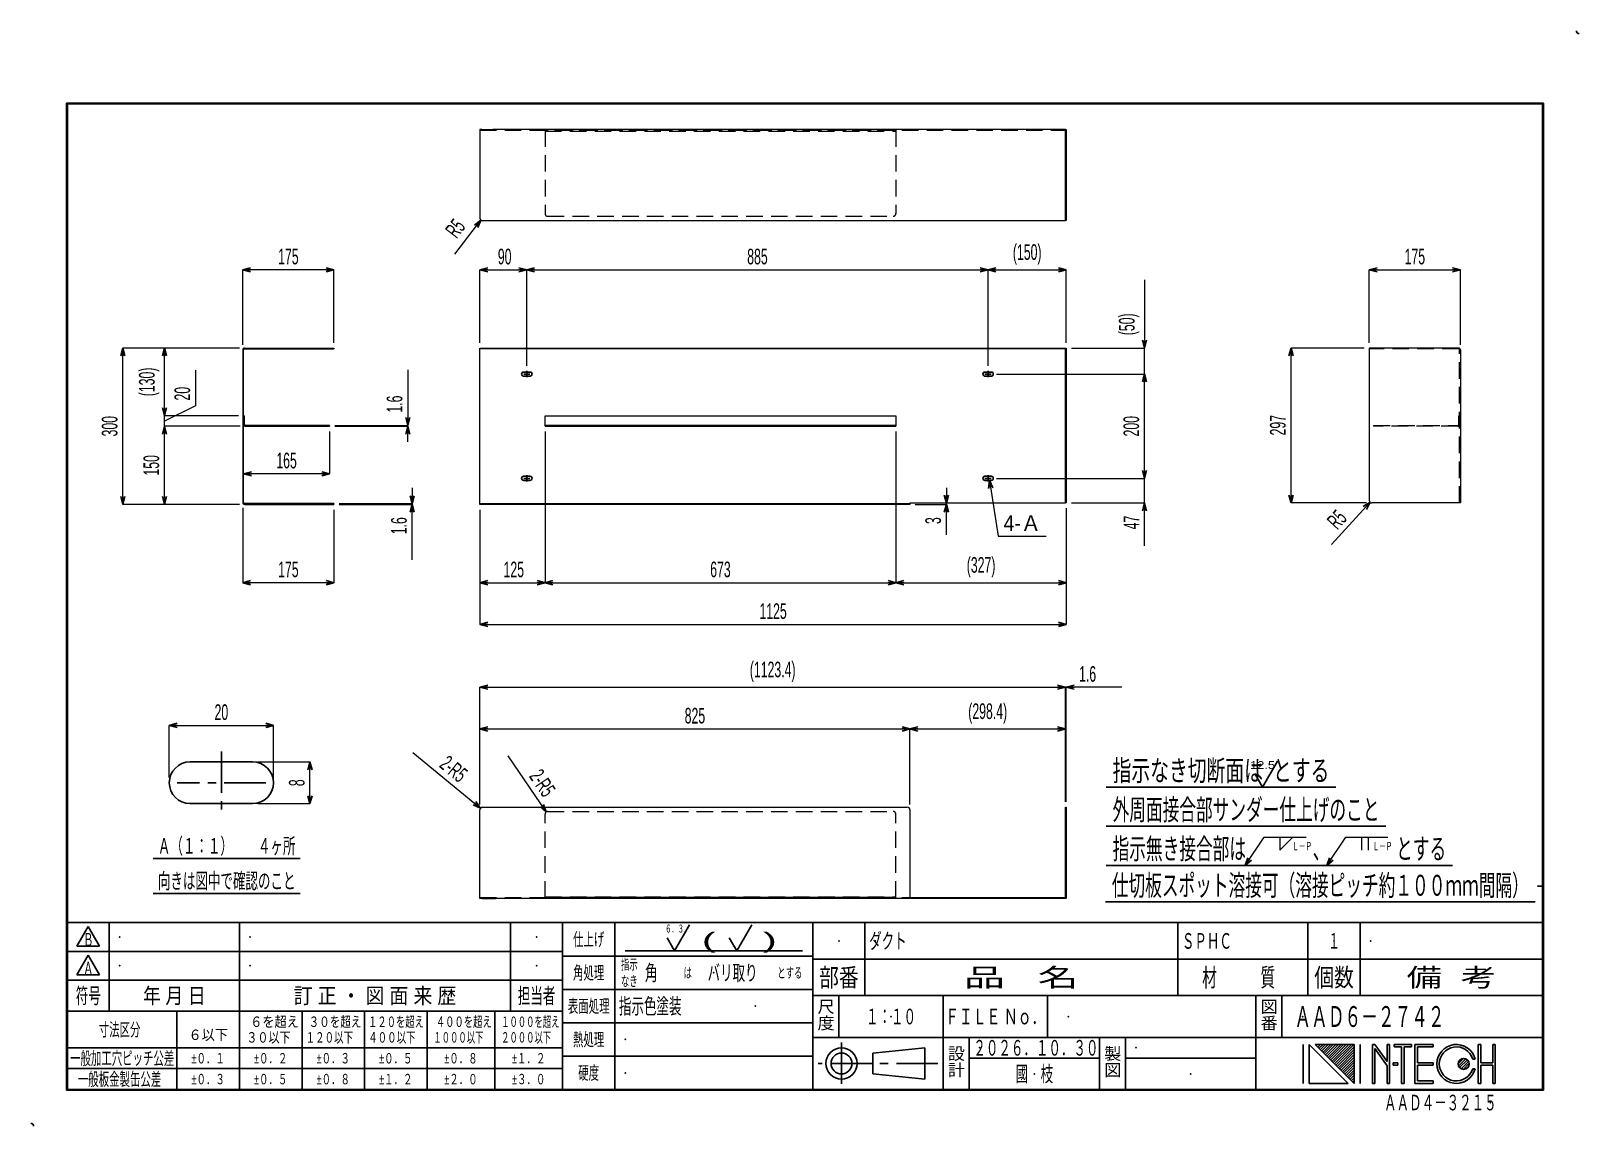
# Model space of a CAD drawing. Header units: millimetres. Extents: x -1485 to 1485, y -1050 to 1050.
import ezdxf
from ezdxf.enums import TextEntityAlignment as Align

# ---------------------------------------------------------------- set-up
doc = ezdxf.new("R2010")
doc.units = ezdxf.units.MM
doc.header["$LTSCALE"] = 2.5
doc.header["$PDSIZE"] = 1
doc.linetypes.add('CENTER', pattern=[50.8, 31.75, -6.35, 6.35, -6.35])
doc.linetypes.add('DASHED', pattern=[19.05, 12.7, -6.35])
for name, color, linetype in [('Layer0001', 7, 'Continuous'), ('Layer0012', 7, 'Continuous'), ('Layer0013', 7, 'Continuous'), ('Layer0014', 7, 'Continuous')]:
    doc.layers.add(name, color=color, linetype=linetype)
doc.styles.add('dcStyle0', font='ＭＳ Ｐゴシック', dxfattribs={"width": 0.6})
doc.styles.add('dcStyle1', font='@ＭＳ Ｐゴシック', dxfattribs={"width": 0.8})
doc.dimstyles.new('dc_Radial01', dxfattribs={"dimtxt": 30, "dimasz": 15.00113, "dimexe": 0, "dimexo": 0, "dimgap": 10, "dimtad": 3, "dimdec": 1, "dimdsep": 46, "dimtxsty": 'dcStyle0', "dimblk1": 'OPEN30', "dimblk2": 'OPEN30', "dimsah": 1, "dimcen": 0.09, "dimclrd": 4, "dimclre": 7, "dimclrt": 4, "dimadec": 0, "dimazin": 2, "dimtfac": 1, "dimtdec": 4, "dimtofl": 0, "dimtmove": 0, "dimatfit": 3, "dimfxl": 1, "dimarcsym": 1})
doc.dimstyles.new('dc_Rotated', dxfattribs={"dimtxt": 30, "dimasz": 15.00113, "dimexe": 0, "dimexo": 10, "dimgap": 10, "dimtad": 3, "dimdec": 1, "dimdsep": 46, "dimtxsty": 'dcStyle0', "dimblk1": 'OPEN30', "dimblk2": 'OPEN30', "dimsah": 1, "dimcen": 0.09, "dimclrd": 4, "dimclre": 4, "dimclrt": 4, "dimadec": 0, "dimazin": 2, "dimtfac": 1, "dimtdec": 4, "dimtmove": 0, "dimatfit": 3, "dimfxl": 1, "dimarcsym": 1})
doc.dimstyles.new('dc_Rotated_F3', dxfattribs={"dimtxt": 30, "dimasz": 15.00113, "dimexe": 0, "dimexo": 10, "dimgap": 10, "dimtad": 3, "dimdec": 1, "dimdsep": 46, "dimtxsty": 'dcStyle0', "dimblk1": 'OPEN30', "dimblk2": 'OPEN30', "dimsah": 1, "dimcen": 0.09, "dimse2": 1, "dimclrd": 4, "dimclre": 4, "dimclrt": 4, "dimadec": 0, "dimazin": 2, "dimtfac": 1, "dimtdec": 4, "dimtmove": 0, "dimatfit": 3, "dimfxl": 1, "dimarcsym": 1})
doc.dimstyles.new('dc_Rotated_F4', dxfattribs={"dimtxt": 30, "dimasz": 15.00113, "dimexe": 0, "dimexo": 10, "dimgap": 10, "dimtad": 3, "dimdec": 1, "dimdsep": 46, "dimtxsty": 'dcStyle0', "dimblk1": 'OPEN30', "dimblk2": 'OPEN30', "dimsah": 1, "dimcen": 0.09, "dimclrd": 4, "dimclre": 4, "dimclrt": 4, "dimadec": 0, "dimazin": 2, "dimtfac": 1, "dimtdec": 4, "dimtmove": 1, "dimatfit": 3, "dimfxl": 1, "dimarcsym": 1})

msp = doc.modelspace()

# ---------------------------------------------------------------- texts
at = {"layer": 'Layer0013', "color": 4, "style": 'dcStyle0'}
for s, height, width, p, p2 in [('(    )', 30, 1.805192, (-198.01, -708.64), (-54.01, -708.64)), ('ダクト', 30, 0.694787, (123, -710), (195, -710)), ('ＳＰＨＣ', 30, 0.742009, (723, -710), (819, -710)), ('１', 30, 0.804527, (1003, -710), (1027, -710)), ('角', 30, 0.55, (-307, -771), (-283, -771)), ('バリ取り', 30, 0.629933, (-187, -771), (-91, -771)), ('指示色塗装', 30, 0.55, (-357, -835), (-237, -835)), ('１：１０', 30, 0.862443, (117, -855), (213, -855)), ('ＡＡＤ６－２７４２', 40, 0.749406, (939, -860), (1227, -860)), ('２０２６．１０．３０', 30, 0.809085, (323, -915), (563, -915)), ('國\u3000枝', 30, 0.619282, (404, -965), (476, -965)), ('ＡＡＤ４－３２１５', 30, 0.749406, (1111, -1020), (1327, -1020))]:
    msp.add_text(s, height=height, dxfattribs=dict(at, width=width)).set_placement(p, p2, align=Align.FIT)
at = {"layer": 'Layer0014', "color": 2, "style": 'dcStyle0'}
for s, height, width, p, p2 in [('仕上げ', 25, 0.553553, (-445, -704.5), (-385, -704.5)), ('角処理', 25, 0.55, (-445, -768.5), (-385, -768.5)), ('品   名', 35, 1.482973, (305, -782.5), (525, -782.5)), ('材\u3000\u3000\u3000質', 35, 0.688684, (762, -782.5), (902, -782.5)), ('個数', 35, 0.746429, (977, -782.5), (1053, -782.5)), ('備  考', 35, 1.294793, (1154, -782.5), (1326, -782.5)), ('部番', 35, 0.746429, (27, -782.5), (103, -782.5)), ('符号', 30, 0.55, (-1399, -815), (-1351, -815)), ('年 月 日', 30, 0.761909, (-1270, -815), (-1150, -815)), ('訂 正 ・ 図 面 来 歴', 30, 0.858543, (-981, -815), (-669, -815)), ('担当者', 30, 0.55, (-551, -815), (-479, -815)), ('表面処理', 25, 0.55, (-455, -832.5), (-375, -832.5)), ('ＦＩＬＥ Ｎｏ．', 30, 0.958586, (269, -855), (461, -855)), ('寸法区分', 25, 0.55, (-1355, -877.5), (-1275, -877.5)), ('   ６を超え', 20, 0.883925, (-1083, -860), (-971, -860)), ('  ３０を超え', 20, 0.813175, (-963, -860), (-851, -860)), (' １２０を超え', 20, 0.752912, (-843, -860), (-731, -860)), (' ４００を超え', 20, 0.752912, (-713, -860), (-601, -860)), ('１０００を超え', 20, 0.700964, (-583, -860), (-471, -860)), ('   ６以下', 20, 0.917262, (-1203, -885), (-1107, -885)), ('  ３０以下', 20, 0.829851, (-1083, -890), (-987, -890)), (' １２０以下', 20, 0.75765, (-963, -890), (-867, -890)), (' ４００以下', 20, 0.75765, (-843, -890), (-747, -890)), ('１０００以下', 20, 0.697008, (-713, -890), (-617, -890)), ('２０００以下', 20, 0.697008, (-583, -890), (-487, -890)), ('熱処理', 25, 0.55, (-445, -896.5), (-385, -896.5)), ('一般加工穴ピッチ公差', 25, 0.578487, (-1410, -932.5), (-1210, -932.5)), ('±０．１', 20, 0.725681, (-1177, -930), (-1113, -930)), ('±０．２', 20, 0.725681, (-1057, -930), (-993, -930)), ('±０．３', 20, 0.725681, (-937, -930), (-873, -930)), ('±０．５', 20, 0.725681, (-817, -930), (-753, -930)), ('±０．８', 20, 0.725681, (-692, -930), (-628, -930)), ('±１．２', 20, 0.725681, (-562, -930), (-498, -930)), ('一般板金製缶公差', 25, 0.55, (-1395, -972.5), (-1235, -972.5)), ('±０．３', 20, 0.725681, (-1177, -970), (-1113, -970)), ('±０．５', 20, 0.725681, (-1057, -970), (-993, -970)), ('±０．８', 20, 0.725681, (-937, -970), (-873, -970)), ('±１．２', 20, 0.725681, (-817, -970), (-753, -970)), ('±２．０', 20, 0.725681, (-692, -970), (-628, -970)), ('±３．０', 20, 0.725681, (-562, -970), (-498, -970)), ('硬度', 25, 0.55, (-435, -960.5), (-395, -960.5))]:
    msp.add_text(s, height=height, dxfattribs=dict(at, width=width)).set_placement(p, p2, align=Align.FIT)
at = {"layer": 'Layer0014', "color": 2, "style": 'dcStyle1', "width": 0.9625}
for s, p in [('尺度', (28, -805)), ('図番', (878, -805)), ('設計', (278, -895)), ('製図', (578, -895))]:
    msp.add_text(s, height=24, rotation=270, dxfattribs=at).set_placement(p)

# ---------------------------------------------------------------- blocks, each defined once
blk = doc.blocks.new('DC_GROUP_AAD6-2742_1')
at = {"layer": 'Layer0014', "color": 2, "style": 'dcStyle0'}
for s, width, p, p2 in [('指示', 0.55, (-353, -750), (-321, -750)), ('なき', 0.629933, (-353, -782), (-321, -782)), ('は', 0.55, (-233, -766), (-217, -766)), ('とする', 0.637211, (-53, -766), (-5, -766))]:
    blk.add_text(s, height=20, dxfattribs=dict(at, width=width)).set_placement(p, p2, align=Align.FIT)
blk = doc.blocks.new('DC_GROUP_AAD6-2742_4')
at = {"layer": 'Layer0014', "color": 2, "linetype": 'Continuous', "lineweight": 25}
for p, q in [((-1396.7, -760), (-1375, -722.5)), ((-1375, -722.5), (-1353.3, -760)), ((-1353.3, -760), (-1396.7, -760))]:
    blk.add_line(p, q, dxfattribs=at)
at = {"layer": 'Layer0014', "color": 2, "style": 'dcStyle0', "width": 0.769682}
blk.add_text('Ａ', height=25, dxfattribs=at).set_placement((-1385, -760), (-1365, -760), align=Align.FIT)
blk = doc.blocks.new('DC_GROUP_AAD6-2742_5')
at = {"layer": 'Layer0014', "color": 2, "linetype": 'Continuous', "lineweight": 25}
for p, q in [((-1396.7, -705), (-1375, -667.5)), ((-1375, -667.5), (-1353.3, -705)), ((-1353.3, -705), (-1396.7, -705))]:
    blk.add_line(p, q, dxfattribs=at)
at = {"layer": 'Layer0014', "color": 2, "style": 'dcStyle0', "width": 0.707699}
blk.add_text('Ｂ', height=25, dxfattribs=at).set_placement((-1385, -705), (-1365, -705), align=Align.FIT)
blk = doc.blocks.new('DC_GROUP_AAD6-2742_2')
at = {"layer": 'Layer0013', "color": 4, "linetype": 'Continuous', "lineweight": 25}
for p, q in [((-250.2, -714), (-221.3, -664)), ((-264.6, -689), (-250.2, -714))]:
    blk.add_line(p, q, dxfattribs=at)
at = {"layer": 'Layer0013', "color": 4, "style": 'dcStyle0', "width": 0.812153}
blk.add_text('６．３', height=15, dxfattribs=at).set_placement((-268.2, -679), (-232.2, -679), align=Align.FIT)
blk = doc.blocks.new('DC_GROUP_AAD6-2742_3')
at = {"layer": 'Layer0013', "color": 4, "linetype": 'Continuous', "lineweight": 25}
for p, q in [((-131, -714), (-102.1, -664)), ((-145.4, -689), (-131, -714))]:
    blk.add_line(p, q, dxfattribs=at)
blk = doc.blocks.new('DC_GROUP_AAD6-2742_7')
at = {"layer": 'Layer0013', "color": 4, "linetype": 'Continuous', "lineweight": 25}
blk.add_line((-1250.5, -603.9), (-968.5, -603.9), dxfattribs=at)
at = {"layer": 'Layer0013', "color": 4, "style": 'dcStyle0', "width": 0.586877}
blk.add_text('向きは図中で確認のこと', height=30, dxfattribs=at).set_placement((-1241.5, -594.9), (-977.5, -594.9), align=Align.FIT)
blk = doc.blocks.new('DC_GROUP_AAD6-2742_8')
at = {"layer": 'Layer0013', "color": 4, "linetype": 'Continuous', "lineweight": 25}
blk.add_line((-1250.5, -536.8), (-968.5, -536.8), dxfattribs=at)
at = {"layer": 'Layer0013', "color": 4, "style": 'dcStyle0', "width": 0.820741}
blk.add_text('Ａ（１：１）\u3000\u3000４ヶ所', height=30, dxfattribs=at).set_placement((-1241.5, -527.8), (-977.5, -527.8), align=Align.FIT)
blk = doc.blocks.new('_Open30')
at = {"color": 0, "linetype": 'ByBlock', "lineweight": -2}
for p, q in [((-1, 0.267949), (0, 0)), ((0, 0), (-1, -0.267949)), ((0, 0), (-1, 0))]:
    blk.add_line(p, q, dxfattribs=at)
blk = doc.blocks.new('DC_GROUP_AAD6-2742_10')
at = {"layer": 'Layer0013', "color": 4, "linetype": 'Continuous', "lineweight": 13}
for p, q in [((353.7, 188), (370.9, 81.3)), ((370.9, 81.3), (462.9, 81.3))]:
    blk.add_line(p, q, dxfattribs=at)
at = {"layer": 'Layer0013', "color": 4, "xscale": 15.00115266964712, "yscale": 15.00081580252128, "rotation": 99.11992162249034}
blk.add_blockref('_Open30', (353.7, 188), dxfattribs=at)
at = {"layer": 'Layer0013', "color": 4, "style": 'dcStyle0', "width": 0.962335}
blk.add_text('4-Ａ', height=30, dxfattribs=at).set_placement((380.9, 91.3), (452.9, 91.3), align=Align.FIT)
blk = doc.blocks.new('DC_GROUP_AAD6-2742_11')
at = {"layer": 'Layer0013', "color": 4, "linetype": 'Continuous', "lineweight": 13}
for p, q in [((844.7, -550.2), (881.2, -495.9)), ((881.2, -495.9), (961.2, -495.9)), ((911.2, -495.9), (911.2, -520.9)), ((911.2, -495.9), (936.2, -495.9)), ((911.2, -520.9), (936.2, -495.9))]:
    blk.add_line(p, q, dxfattribs=at)
at = {"layer": 'Layer0013', "color": 4, "xscale": 15.00115266964712, "yscale": 15.00081580252128, "rotation": 236.0825694630273}
blk.add_blockref('_Open30', (844.7, -550.2), dxfattribs=at)
blk = doc.blocks.new('DC_GROUP_AAD6-2742_12')
at = {"layer": 'Layer0013', "color": 4, "linetype": 'Continuous', "lineweight": 13}
for p, q in [((1001.4, -550.2), (1037.9, -495.9)), ((1037.9, -495.9), (1117.9, -495.9)), ((1067.9, -495.9), (1067.9, -520.9)), ((1080.4, -495.9), (1080.4, -520.9))]:
    blk.add_line(p, q, dxfattribs=at)
at = {"layer": 'Layer0013', "color": 4, "xscale": 15.00115266964712, "yscale": 15.00081580252128, "rotation": 236.0825694630294}
blk.add_blockref('_Open30', (1001.4, -550.2), dxfattribs=at)
blk = doc.blocks.new('DC_GROUP_AAD6-2742_15')
at = {"layer": 'Layer0013', "color": 4, "linetype": 'Continuous', "lineweight": 25}
for p, q in [((877.8, -400.2), (906.7, -350.2)), ((863.4, -375.2), (877.8, -400.2))]:
    blk.add_line(p, q, dxfattribs=at)
at = {"layer": 'Layer0013', "color": 4, "style": 'dcStyle0', "width": 1.291922}
blk.add_text('12.5', height=15, dxfattribs=at).set_placement((853.8, -365.2), (901.8, -365.2), align=Align.FIT)
blk = doc.blocks.new('DC_GROUP_AAD6-2742_16')
at = {"layer": 'Layer0013', "color": 4, "linetype": 'Continuous', "lineweight": 25}
blk.add_line((578.1, -550.2), (1242.1, -550.2), dxfattribs=at)
at = {"layer": 'Layer0013', "color": 4, "style": 'dcStyle0', "width": 0.670215}
blk.add_text('指示無き接合部は\u3000\u3000\u3000\u3000、\u3000\u3000\u3000\u3000とする', height=40, dxfattribs=at).set_placement((590.1, -538.2), (1230.1, -538.2), align=Align.FIT)
blk = doc.blocks.new('DC_GROUP_AAD6-2742_17')
at = {"layer": 'Layer0013', "color": 4, "linetype": 'Continuous', "lineweight": 25}
blk.add_line((578.1, -475.2), (1114.1, -475.2), dxfattribs=at)
at = {"layer": 'Layer0013', "color": 4, "style": 'dcStyle0', "width": 0.575583}
blk.add_text('外周面接合部サンダー仕上げのこと', height=40, dxfattribs=at).set_placement((590.1, -463.2), (1102.1, -463.2), align=Align.FIT)
blk = doc.blocks.new('DC_GROUP_AAD6-2742_18')
at = {"layer": 'Layer0013', "color": 4, "linetype": 'Continuous', "lineweight": 25}
blk.add_line((578.1, -400.2), (1018.1, -400.2), dxfattribs=at)
at = {"layer": 'Layer0013', "color": 4, "style": 'dcStyle0', "width": 0.653268}
blk.add_text('指示なき切断面は  とする', height=40, dxfattribs=at).set_placement((590.1, -388.2), (1006.1, -388.2), align=Align.FIT)
blk = doc.blocks.new('DC_GROUP_AAD6-2742_19')
at = {"layer": 'Layer0013', "color": 4, "linetype": 'Continuous', "lineweight": 25}
blk.add_line((576.6, -620.3), (1400.6, -620.3), dxfattribs=at)
at = {"layer": 'Layer0013', "color": 4, "style": 'dcStyle0', "width": 0.634461}
blk.add_text('仕切板スポット溶接可（溶接ピッチ約１００ｍｍ間隔）', height=40, dxfattribs=at).set_placement((588.6, -608.3), (1388.6, -608.3), align=Align.FIT)
blk = doc.blocks.new('*D6')
at = {"layer": 'Layer0012', "color": 4, "linetype": 'Continuous', "lineweight": 13}
blk.add_line((-752.3, -333.5), (-622.6, -440.3), dxfattribs=at)
at = {"layer": 'Layer0012', "color": 4, "xscale": 15.00115266964712, "yscale": 15.00081580252128, "rotation": 320.5251348841201}
blk.add_blockref('_Open30', (-622.6, -440.3), dxfattribs=at)
at = {"layer": 'Layer0012', "color": 4, "insert": (-664.1, -393.2), "char_height": 30, "attachment_point": 9, "rotation": 320.5251, "style": 'dcStyle0'}
blk.add_mtext('\\T1.00;2-R5', dxfattribs=at)
blk = doc.blocks.new('*D7')
at = {"layer": 'Layer0012', "color": 4, "linetype": 'Continuous', "lineweight": 13}
blk.add_line((-569.9, -339.8), (-496.5, -447.8), dxfattribs=at)
at = {"layer": 'Layer0012', "color": 4, "xscale": 15.00115266964712, "yscale": 15.00081580252128, "rotation": 304.1893661891305}
blk.add_blockref('_Open30', (-496.5, -447.8), dxfattribs=at)
at = {"layer": 'Layer0012', "color": 4, "insert": (-502, -421.9), "char_height": 30, "attachment_point": 9, "rotation": 304.1894, "style": 'dcStyle0'}
blk.add_mtext('\\T1.00;2-R5', dxfattribs=at)
blk = doc.blocks.new('*D9')
at = {"layer": 'Layer0012', "color": 4, "linetype": 'Continuous', "lineweight": 13}
for p, q in [((-1219.7, -281.7), (-1019.7, -281.7)), ((-1219.7, -381.7), (-1219.7, -281.7)), ((-1019.7, -381.7), (-1019.7, -281.7))]:
    blk.add_line(p, q, dxfattribs=at)
at = {"layer": 'Layer0012', "color": 4, "xscale": 15.00115266964712, "yscale": 15.00081580252128}
for p, rotation in [((-1219.7, -281.7), 180), ((-1019.7, -281.7), 360)]:
    blk.add_blockref('_Open30', p, dxfattribs=dict(at, rotation=rotation))
at = {"layer": 'Layer0012', "color": 4, "insert": (-1119.7, -271.7), "char_height": 30, "attachment_point": 8, "style": 'dcStyle0'}
blk.add_mtext('\\T1.00;20', dxfattribs=at)
blk = doc.blocks.new('*D10')
at = {"layer": 'Layer0012', "color": 4, "linetype": 'Continuous', "lineweight": 13}
for p, q in [((-1049.7, -351.7), (-949.7, -351.7)), ((-949.7, -431.7), (-949.7, -351.7)), ((-1049.7, -431.7), (-949.7, -431.7))]:
    blk.add_line(p, q, dxfattribs=at)
at = {"layer": 'Layer0012', "color": 4, "xscale": 15.00115266964712, "yscale": 15.00081580252128}
for p, rotation in [((-949.7, -351.7), 90), ((-949.7, -431.7), 270)]:
    blk.add_blockref('_Open30', p, dxfattribs=dict(at, rotation=rotation))
at = {"layer": 'Layer0012', "color": 4, "insert": (-959.7, -391.7), "char_height": 30, "attachment_point": 8, "rotation": 90, "style": 'dcStyle0'}
blk.add_mtext('\\T1.00;8', dxfattribs=at)
blk = doc.blocks.new('*D13')
at = {"layer": 'Layer0012', "color": 4, "linetype": 'Continuous', "lineweight": 13}
for p, q in [((-498.7, 282), (-498.7, -8)), ((-623.7, 132), (-623.7, -8)), ((-623.7, -8), (-498.7, -8))]:
    blk.add_line(p, q, dxfattribs=at)
at = {"layer": 'Layer0012', "color": 4, "xscale": 15.00115266964712, "yscale": 15.00081580252128}
for p, rotation in [((-623.7, -8), 180), ((-498.7, -8), 360)]:
    blk.add_blockref('_Open30', p, dxfattribs=dict(at, rotation=rotation))
at = {"layer": 'Layer0012', "color": 4, "insert": (-558.7, 2), "char_height": 30, "attachment_point": 8, "style": 'dcStyle0'}
blk.add_mtext('\\T1.00;125', dxfattribs=at)
blk = doc.blocks.new('*D14')
at = {"layer": 'Layer0012', "color": 4, "linetype": 'Continuous', "lineweight": 13}
for p, q in [((-498.7, 282), (-498.7, -8)), ((174.3, 282), (174.3, -8)), ((-498.7, -8), (174.3, -8))]:
    blk.add_line(p, q, dxfattribs=at)
at = {"layer": 'Layer0012', "color": 4, "xscale": 15.00115266964712, "yscale": 15.00081580252128}
for p, rotation in [((-498.7, -8), 180), ((174.3, -8), 360)]:
    blk.add_blockref('_Open30', p, dxfattribs=dict(at, rotation=rotation))
at = {"layer": 'Layer0012', "color": 4, "insert": (-162.2, 2), "char_height": 30, "attachment_point": 8, "style": 'dcStyle0'}
blk.add_mtext('\\T1.00;673', dxfattribs=at)
blk = doc.blocks.new('*D15')
at = {"layer": 'Layer0012', "color": 4, "linetype": 'Continuous', "lineweight": 13}
for p, q in [((174.3, 282), (174.3, -8)), ((501.3, 135), (501.3, -8)), ((174.3, -8), (501.3, -8))]:
    blk.add_line(p, q, dxfattribs=at)
at = {"layer": 'Layer0012', "color": 4, "xscale": 15.00115266964712, "yscale": 15.00081580252128}
for p, rotation in [((174.3, -8), 180), ((501.3, -8), 360)]:
    blk.add_blockref('_Open30', p, dxfattribs=dict(at, rotation=rotation))
at = {"layer": 'Layer0012', "color": 4, "insert": (337.8, 2), "char_height": 30, "attachment_point": 8, "style": 'dcStyle0'}
blk.add_mtext('\\T1.00;(327)', dxfattribs=at)
blk = doc.blocks.new('*D16')
at = {"layer": 'Layer0012', "color": 4, "linetype": 'Continuous', "lineweight": 13}
for p, q in [((-623.7, 132), (-623.7, -88)), ((501.3, 135), (501.3, -88)), ((-623.7, -88), (501.3, -88))]:
    blk.add_line(p, q, dxfattribs=at)
at = {"layer": 'Layer0012', "color": 4, "xscale": 15.00115266964712, "yscale": 15.00081580252128}
for p, rotation in [((-623.7, -88), 180), ((501.3, -88), 360)]:
    blk.add_blockref('_Open30', p, dxfattribs=dict(at, rotation=rotation))
at = {"layer": 'Layer0012', "color": 4, "insert": (-61.2, -78), "char_height": 30, "attachment_point": 8, "style": 'dcStyle0'}
blk.add_mtext('\\T1.00;1125', dxfattribs=at)
blk = doc.blocks.new('*D18')
at = {"layer": 'Layer0012', "color": 4, "linetype": 'Continuous', "lineweight": 13}
for p, q in [((367.3, 192), (651.3, 192)), ((651.3, 145), (651.3, 192)), ((511.3, 145), (651.3, 145)), ((651.3, 62.5), (651.3, 145))]:
    blk.add_line(p, q, dxfattribs=at)
at = {"layer": 'Layer0012', "color": 4, "xscale": 15.00115266964712, "yscale": 15.00081580252128, "rotation": 90}
blk.add_blockref('_Open30', (651.3, 145), dxfattribs=at)
at = {"layer": 'Layer0012', "color": 4, "insert": (641.3, 120.5), "char_height": 30, "attachment_point": 9, "rotation": 90, "style": 'dcStyle0'}
blk.add_mtext('\\T1.00;47', dxfattribs=at)
blk = doc.blocks.new('*D19')
at = {"layer": 'Layer0012', "color": 4, "linetype": 'Continuous', "lineweight": 13}
for p, q in [((367.3, 392), (651.3, 392)), ((651.3, 192), (651.3, 392)), ((367.3, 192), (651.3, 192))]:
    blk.add_line(p, q, dxfattribs=at)
at = {"layer": 'Layer0012', "color": 4, "xscale": 15.00115266964712, "yscale": 15.00081580252128}
for p, rotation in [((651.3, 392), 90), ((651.3, 192), 270)]:
    blk.add_blockref('_Open30', p, dxfattribs=dict(at, rotation=rotation))
at = {"layer": 'Layer0012', "color": 4, "insert": (641.3, 292), "char_height": 30, "attachment_point": 8, "rotation": 90, "style": 'dcStyle0'}
blk.add_mtext('\\T1.00;200', dxfattribs=at)
blk = doc.blocks.new('*D20')
at = {"layer": 'Layer0012', "color": 4, "linetype": 'Continuous', "lineweight": 13}
for p, q in [((651.3, 572.5), (651.3, 442)), ((511.3, 442), (651.3, 442)), ((651.3, 392), (651.3, 442)), ((367.3, 392), (651.3, 392))]:
    blk.add_line(p, q, dxfattribs=at)
at = {"layer": 'Layer0012', "color": 4, "xscale": 15.00115266964712, "yscale": 15.00081580252128, "rotation": 270}
blk.add_blockref('_Open30', (651.3, 442), dxfattribs=at)
at = {"layer": 'Layer0012', "color": 4, "insert": (641.3, 466.5), "char_height": 30, "attachment_point": 7, "rotation": 90, "style": 'dcStyle0'}
blk.add_mtext('\\T1.00;(50)', dxfattribs=at)
blk = doc.blocks.new('*D21')
at = {"layer": 'Layer0012', "color": 4, "linetype": 'Continuous', "lineweight": 13}
for p, q in [((-623.7, 592), (-533.7, 592)), ((-623.7, 452), (-623.7, 592)), ((-533.7, 408), (-533.7, 592))]:
    blk.add_line(p, q, dxfattribs=at)
at = {"layer": 'Layer0012', "color": 4, "xscale": 15.00115266964712, "yscale": 15.00081580252128}
for p, rotation in [((-623.7, 592), 180), ((-533.7, 592), 360)]:
    blk.add_blockref('_Open30', p, dxfattribs=dict(at, rotation=rotation))
at = {"layer": 'Layer0012', "color": 4, "insert": (-576.2, 602), "char_height": 30, "attachment_point": 8, "style": 'dcStyle0'}
blk.add_mtext('\\T1.00;90', dxfattribs=at)
blk = doc.blocks.new('*D22')
at = {"layer": 'Layer0012', "color": 4, "linetype": 'Continuous', "lineweight": 13}
for p, q in [((-533.7, 592), (351.3, 592)), ((-533.7, 408), (-533.7, 592)), ((351.3, 408), (351.3, 592))]:
    blk.add_line(p, q, dxfattribs=at)
at = {"layer": 'Layer0012', "color": 4, "xscale": 15.00115266964712, "yscale": 15.00081580252128}
for p, rotation in [((-533.7, 592), 180), ((351.3, 592), 360)]:
    blk.add_blockref('_Open30', p, dxfattribs=dict(at, rotation=rotation))
at = {"layer": 'Layer0012', "color": 4, "insert": (-91.2, 602), "char_height": 30, "attachment_point": 8, "style": 'dcStyle0'}
blk.add_mtext('\\T1.00;885', dxfattribs=at)
blk = doc.blocks.new('*D23')
at = {"layer": 'Layer0012', "color": 4, "linetype": 'Continuous', "lineweight": 13}
for p, q in [((351.3, 592), (501.3, 592)), ((351.3, 408), (351.3, 592)), ((501.3, 452), (501.3, 592))]:
    blk.add_line(p, q, dxfattribs=at)
at = {"layer": 'Layer0012', "color": 4, "xscale": 15.00115266964712, "yscale": 15.00081580252128}
for p, rotation in [((351.3, 592), 180), ((501.3, 592), 360)]:
    blk.add_blockref('_Open30', p, dxfattribs=dict(at, rotation=rotation))
at = {"layer": 'Layer0012', "color": 4, "insert": (426.3, 602), "char_height": 30, "attachment_point": 8, "style": 'dcStyle0'}
blk.add_mtext('\\T1.00;(150)', dxfattribs=at)
blk = doc.blocks.new('*D25')
at = {"layer": 'Layer0012', "color": 4, "linetype": 'Continuous', "lineweight": 13}
for p, q in [((-912.1, 282), (-912.1, 200.8)), ((-912.1, 200.8), (-1077.1, 200.8))]:
    blk.add_line(p, q, dxfattribs=at)
at = {"layer": 'Layer0012', "color": 4, "xscale": 15.00115266964712, "yscale": 15.00081580252128}
for p, rotation in [((-1077.1, 200.8), 180), ((-912.1, 200.8), 360)]:
    blk.add_blockref('_Open30', p, dxfattribs=dict(at, rotation=rotation))
at = {"layer": 'Layer0012', "color": 4, "insert": (-994.6, 210.8), "char_height": 30, "attachment_point": 8, "style": 'dcStyle0'}
blk.add_mtext('\\T1.00;165', dxfattribs=at)
blk = doc.blocks.new('*D26')
at = {"layer": 'Layer0012', "color": 4, "linetype": 'Continuous', "lineweight": 13}
for p, q in [((-1228.7, 142), (-1228.7, 292)), ((-1083.5, 292), (-1228.7, 292)), ((-1085.1, 142), (-1228.7, 142))]:
    blk.add_line(p, q, dxfattribs=at)
at = {"layer": 'Layer0012', "color": 4, "xscale": 15.00115266964712, "yscale": 15.00081580252128}
for p, rotation in [((-1228.7, 292), 90), ((-1228.7, 142), 270)]:
    blk.add_blockref('_Open30', p, dxfattribs=dict(at, rotation=rotation))
at = {"layer": 'Layer0012', "color": 4, "insert": (-1238.7, 217), "char_height": 30, "attachment_point": 8, "rotation": 90, "style": 'dcStyle0'}
blk.add_mtext('\\T1.00;150', dxfattribs=at)
blk = doc.blocks.new('*D27')
at = {"layer": 'Layer0012', "color": 4, "linetype": 'Continuous', "lineweight": 13}
for p, q in [((-1169.3, 399.3), (-1169.3, 331.3)), ((-1169.3, 331.3), (-1228.7, 302)), ((-1228.7, 292), (-1228.7, 312)), ((-1087.1, 312), (-1228.7, 312)), ((-1083.5, 292), (-1228.7, 292))]:
    blk.add_line(p, q, dxfattribs=at)
at = {"layer": 'Layer0012', "color": 4, "insert": (-1179.3, 341.3), "char_height": 30, "attachment_point": 7, "rotation": 90, "style": 'dcStyle0'}
blk.add_mtext('\\T1.00;20', dxfattribs=at)
blk = doc.blocks.new('*D28')
at = {"layer": 'Layer0012', "color": 4, "linetype": 'Continuous', "lineweight": 13}
for p, q in [((-1228.7, 312), (-1228.7, 442)), ((-1085.1, 442), (-1228.7, 442)), ((-1087.1, 312), (-1228.7, 312))]:
    blk.add_line(p, q, dxfattribs=at)
at = {"layer": 'Layer0012', "color": 4, "xscale": 15.00115266964712, "yscale": 15.00081580252128}
for p, rotation in [((-1228.7, 442), 90), ((-1228.7, 312), 270)]:
    blk.add_blockref('_Open30', p, dxfattribs=dict(at, rotation=rotation))
at = {"layer": 'Layer0012', "color": 4, "insert": (-1238.7, 377), "char_height": 30, "attachment_point": 8, "rotation": 90, "style": 'dcStyle0'}
blk.add_mtext('\\T1.00;(130)', dxfattribs=at)
blk = doc.blocks.new('*D29')
at = {"layer": 'Layer0012', "color": 4, "linetype": 'Continuous', "lineweight": 13}
for p, q in [((-1078.7, 135.6), (-1078.7, -8)), ((-903.7, 132), (-903.7, -8)), ((-903.7, -8), (-1078.7, -8))]:
    blk.add_line(p, q, dxfattribs=at)
at = {"layer": 'Layer0012', "color": 4, "xscale": 15.00115266964712, "yscale": 15.00081580252128}
for p, rotation in [((-1078.7, -8), 180), ((-903.7, -8), 360)]:
    blk.add_blockref('_Open30', p, dxfattribs=dict(at, rotation=rotation))
at = {"layer": 'Layer0012', "color": 4, "insert": (-991.2, 2), "char_height": 30, "attachment_point": 8, "style": 'dcStyle0'}
blk.add_mtext('\\T1.00;175', dxfattribs=at)
blk = doc.blocks.new('*D30')
at = {"layer": 'Layer0012', "color": 4, "linetype": 'Continuous', "lineweight": 13}
for p, q in [((-903.7, 592), (-1078.7, 592)), ((-1078.7, 448.4), (-1078.7, 592)), ((-903.7, 452), (-903.7, 592))]:
    blk.add_line(p, q, dxfattribs=at)
at = {"layer": 'Layer0012', "color": 4, "xscale": 15.00115266964712, "yscale": 15.00081580252128}
for p, rotation in [((-1078.7, 592), 180), ((-903.7, 592), 360)]:
    blk.add_blockref('_Open30', p, dxfattribs=dict(at, rotation=rotation))
at = {"layer": 'Layer0012', "color": 4, "insert": (-991.2, 602), "char_height": 30, "attachment_point": 8, "style": 'dcStyle0'}
blk.add_mtext('\\T1.00;175', dxfattribs=at)
blk = doc.blocks.new('DC_IMAGEDIMGROUP_1')
at = {"layer": 'Layer0012', "color": 4, "linetype": 'Continuous', "lineweight": 13}
for p, q in [((-753.7, 173.6), (-753.7, 143.6)), ((-893.7, 143.6), (-753.7, 143.6)), ((-893.7, 142), (-753.7, 142)), ((-753.7, 142), (-753.7, 143.6)), ((-753.7, 35.5), (-753.7, 142))]:
    blk.add_line(p, q, dxfattribs=at)
at = {"layer": 'Layer0012', "color": 4, "xscale": 15.00115266964712, "yscale": 15.00081580252128}
for p, rotation in [((-753.7, 143.6), 270), ((-753.7, 142), 90)]:
    blk.add_blockref('_Open30', p, dxfattribs=dict(at, rotation=rotation))
at = {"layer": 'Layer0012', "color": 4, "insert": (-763.7, 117.5), "char_height": 30, "attachment_point": 9, "rotation": 90, "style": 'dcStyle0'}
blk.add_mtext('\\T1.00;1.6', dxfattribs=at)
blk = doc.blocks.new('DC_IMAGEDIMGROUP_2')
at = {"layer": 'Layer0012', "color": 4, "linetype": 'Continuous', "lineweight": 13}
for p, q in [((-762.1, 400.1), (-762.1, 293.6)), ((-902.1, 293.6), (-762.1, 293.6)), ((-902.1, 292), (-762.1, 292)), ((-762.1, 292), (-762.1, 293.6)), ((-762.1, 262), (-762.1, 292))]:
    blk.add_line(p, q, dxfattribs=at)
at = {"layer": 'Layer0012', "color": 4, "xscale": 15.00115266964712, "yscale": 15.00081580252128}
for p, rotation in [((-762.1, 293.6), 270), ((-762.1, 292), 90)]:
    blk.add_blockref('_Open30', p, dxfattribs=dict(at, rotation=rotation))
at = {"layer": 'Layer0012', "color": 4, "insert": (-772.1, 318.1), "char_height": 30, "attachment_point": 7, "rotation": 90, "style": 'dcStyle0'}
blk.add_mtext('\\T1.00;1.6', dxfattribs=at)
blk = doc.blocks.new('*D33')
at = {"layer": 'Layer0012', "color": 4, "linetype": 'Continuous', "lineweight": 13}
for p, q in [((-1308.7, 142), (-1308.7, 442)), ((-1085.1, 442), (-1308.7, 442)), ((-1085.1, 142), (-1308.7, 142))]:
    blk.add_line(p, q, dxfattribs=at)
at = {"layer": 'Layer0012', "color": 4, "xscale": 15.00115266964712, "yscale": 15.00081580252128}
for p, rotation in [((-1308.7, 442), 90), ((-1308.7, 142), 270)]:
    blk.add_blockref('_Open30', p, dxfattribs=dict(at, rotation=rotation))
at = {"layer": 'Layer0012', "color": 4, "insert": (-1318.7, 292), "char_height": 30, "attachment_point": 8, "rotation": 90, "style": 'dcStyle0'}
blk.add_mtext('\\T1.00;300', dxfattribs=at)
blk = doc.blocks.new('*D34')
at = {"layer": 'Layer0012', "color": 4, "linetype": 'Continuous', "lineweight": 13}
blk.add_line((1010.2, 65.3), (1084.1, 146.3), dxfattribs=at)
at = {"layer": 'Layer0012', "color": 4, "xscale": 15.00115266964712, "yscale": 15.00081580252128, "rotation": 47.63414255764943}
blk.add_blockref('_Open30', (1084.1, 146.3), dxfattribs=at)
at = {"layer": 'Layer0012', "color": 4, "insert": (1041.9, 113.9), "char_height": 30, "attachment_point": 9, "rotation": 47.6341, "style": 'dcStyle0'}
blk.add_mtext('\\T1.00;R5', dxfattribs=at)
blk = doc.blocks.new('*D35')
at = {"layer": 'Layer0012', "color": 4, "linetype": 'Continuous', "lineweight": 13}
for p, q in [((932.5, 145), (932.5, 442)), ((1072.5, 442), (932.5, 442)), ((1077.5, 145), (932.5, 145))]:
    blk.add_line(p, q, dxfattribs=at)
at = {"layer": 'Layer0012', "color": 4, "xscale": 15.00115266964712, "yscale": 15.00081580252128}
for p, rotation in [((932.5, 442), 90), ((932.5, 145), 270)]:
    blk.add_blockref('_Open30', p, dxfattribs=dict(at, rotation=rotation))
at = {"layer": 'Layer0012', "color": 4, "insert": (922.5, 294), "char_height": 30, "attachment_point": 8, "rotation": 90, "style": 'dcStyle0'}
blk.add_mtext('\\T1.00;297', dxfattribs=at)
blk = doc.blocks.new('*D36')
at = {"layer": 'Layer0012', "color": 4, "linetype": 'Continuous', "lineweight": 13}
for p, q in [((1082.5, 592), (1257.5, 592)), ((1082.5, 452), (1082.5, 592)), ((1257.5, 448.4), (1257.5, 592))]:
    blk.add_line(p, q, dxfattribs=at)
at = {"layer": 'Layer0012', "color": 4, "xscale": 15.00115266964712, "yscale": 15.00081580252128}
for p, rotation in [((1082.5, 592), 180), ((1257.5, 592), 360)]:
    blk.add_blockref('_Open30', p, dxfattribs=dict(at, rotation=rotation))
at = {"layer": 'Layer0012', "color": 4, "insert": (1170, 602), "char_height": 30, "attachment_point": 8, "style": 'dcStyle0'}
blk.add_mtext('\\T1.00;175', dxfattribs=at)
blk = doc.blocks.new('*D37')
at = {"layer": 'Layer0012', "color": 4, "linetype": 'Continuous', "lineweight": 13}
blk.add_line((-672, 621.9), (-621.7, 687.3), dxfattribs=at)
at = {"layer": 'Layer0012', "color": 4, "xscale": 15.00115266964712, "yscale": 15.00081580252128, "rotation": 52.44201845299303}
blk.add_blockref('_Open30', (-621.7, 687.3), dxfattribs=at)
at = {"layer": 'Layer0012', "color": 4, "insert": (-649.6, 674), "char_height": 30, "attachment_point": 9, "rotation": 52.442, "style": 'dcStyle0'}
blk.add_mtext('\\T1.00;R5', dxfattribs=at)
blk = doc.blocks.new('DA_DIMGROUP_0')
at = {"layer": 'Layer0012', "color": 4, "linetype": 'Continuous', "lineweight": 13}
for p, q in [((-623.7, -433.5), (-623.7, -288.5)), ((-623.7, -288.5), (201.3, -288.5)), ((201.3, -433.5), (201.3, -288.5)), ((201.3, -288.5), (499.7, -288.5)), ((499.7, -428.5), (499.7, -288.5))]:
    blk.add_line(p, q, dxfattribs=at)
at = {"layer": 'Layer0012', "color": 4, "xscale": 15.00115266964712, "yscale": 15.00081580252128}
for p, rotation in [((-623.7, -288.5), 180), ((201.3, -288.5), 360), ((201.3, -288.5), 180), ((499.7, -288.5), 360)]:
    blk.add_blockref('_Open30', p, dxfattribs=dict(at, rotation=rotation))
at = {"layer": 'Layer0012', "color": 4, "char_height": 30, "attachment_point": 8, "style": 'dcStyle0'}
for s, insert in [('\\T1.00;825', (-211.2, -278.5)), ('\\T1.00;(298.4)', (350.5, -278.5))]:
    blk.add_mtext(s, dxfattribs=dict(at, insert=insert))
blk = doc.blocks.new('*D39')
at = {"layer": 'Layer0012', "color": 4, "linetype": 'Continuous', "lineweight": 13}
for p, q in [((-623.7, -208.5), (499.7, -208.5)), ((-623.7, -433.5), (-623.7, -208.5)), ((499.7, -428.5), (499.7, -208.5))]:
    blk.add_line(p, q, dxfattribs=at)
at = {"layer": 'Layer0012', "color": 4, "xscale": 15.00115266964712, "yscale": 15.00081580252128}
for p, rotation in [((-623.7, -208.5), 180), ((499.7, -208.5), 360)]:
    blk.add_blockref('_Open30', p, dxfattribs=dict(at, rotation=rotation))
at = {"layer": 'Layer0012', "color": 4, "insert": (-62, -198.5), "char_height": 30, "attachment_point": 8, "style": 'dcStyle0'}
blk.add_mtext('\\T1.00;(1123.4)', dxfattribs=at)
blk = doc.blocks.new('*D40')
at = {"layer": 'Layer0012', "color": 4, "linetype": 'Continuous', "lineweight": 13}
for p, q in [((499.7, -208.5), (501.3, -208.5)), ((499.7, -428.5), (499.7, -208.5)), ((501.3, -428.5), (501.3, -208.5)), ((607.8, -208.5), (501.3, -208.5))]:
    blk.add_line(p, q, dxfattribs=at)
at = {"layer": 'Layer0012', "color": 4, "xscale": 15.00115266964712, "yscale": 15.00081580252128, "rotation": 180}
blk.add_blockref('_Open30', (501.3, -208.5), dxfattribs=at)
at = {"layer": 'Layer0012', "color": 4, "insert": (525.8, -198.5), "char_height": 30, "attachment_point": 7, "style": 'dcStyle0'}
blk.add_mtext('\\T1.00;1.6', dxfattribs=at)
blk = doc.blocks.new('DC_IMAGEDIMGROUP_3')
at = {"layer": 'Layer0012', "color": 4, "linetype": 'Continuous', "lineweight": 13}
for p, q in [((271.3, 174), (271.3, 145)), ((211.3, 142), (271.3, 142)), ((271.3, 142), (271.3, 145)), ((271.3, 83.5), (271.3, 142))]:
    blk.add_line(p, q, dxfattribs=at)
at = {"layer": 'Layer0012', "color": 4, "xscale": 15.00115266964712, "yscale": 15.00081580252128}
for p, rotation in [((271.3, 145), 270), ((271.3, 142), 90)]:
    blk.add_blockref('_Open30', p, dxfattribs=dict(at, rotation=rotation))
at = {"layer": 'Layer0012', "color": 4, "insert": (261.3, 117.5), "char_height": 30, "attachment_point": 9, "rotation": 90, "style": 'dcStyle0'}
blk.add_mtext('\\T1.00;3', dxfattribs=at)
blk = doc.blocks.new('DC_GROUP_AAD6-2742_6')
at = {"color": 3, "linetype": 'Continuous', "lineweight": 25}
for p, q in [((-1179.7, -351.7), (-1059.7, -351.7)), ((-1179.7, -431.7), (-1059.7, -431.7))]:
    blk.add_line(p, q, dxfattribs=at)
at = {"color": 2, "linetype": 'CENTER', "lineweight": 25}
for p, q in [((-1119.7, -331.7), (-1119.7, -451.7)), ((-1119.7, -331.7), (-1119.7, -451.7)), ((-1034.7, -391.7), (-1204.7, -391.7))]:
    blk.add_line(p, q, dxfattribs=at)
at = {"color": 3, "linetype": 'Continuous', "lineweight": 25}
for centre, start, end in [((-1179.7, -391.7), 90, 270), ((-1059.7, -391.7), 270, 90)]:
    blk.add_arc(centre, 40, start, end, dxfattribs=at)
blk = doc.blocks.new('DC_GROUP_AAD6-2742_9')
at = {"color": 3, "linetype": 'Continuous', "lineweight": 18}
for p, q in [((499.7, 861.3), (501.3, 861.3)), ((499.7, 686.3), (499.7, 861.3)), ((501.3, 861.3), (501.3, 686.3)), ((501.3, 686.3), (499.7, 686.3))]:
    blk.add_line(p, q, dxfattribs=at)
blk = doc.blocks.new('DC_GROUP_AAD6-2742_13')
at = {"color": 4, "style": 'dcStyle0', "width": 0.71291}
blk.add_text('Ｌ－Ｐ', height=15.62, dxfattribs=at).set_placement((934.8, -521.1), (972.7, -521.1), align=Align.FIT)
blk = doc.blocks.new('DC_GROUP_AAD6-2742_14')
at = {"color": 4, "style": 'dcStyle0', "width": 0.71291}
blk.add_text('Ｌ－Ｐ', height=15.62, dxfattribs=at).set_placement((1088.9, -521.1), (1126.8, -521.1), align=Align.FIT)
blk = doc.blocks.new('DC_GROUP_AAD6-2742_24')
at = {"color": 3, "linetype": 'Continuous', "lineweight": 18}
for p, q in [((499.7, 442), (501.3, 442)), ((499.7, 145), (499.7, 442)), ((501.3, 442), (501.3, 145)), ((501.3, 145), (499.7, 145))]:
    blk.add_line(p, q, dxfattribs=at)
blk = doc.blocks.new('DC_GROUP_AAD6-2742_25')
at = {"color": 3, "linetype": 'Continuous', "lineweight": 25}
for p, q in [((-539.7, 196), (-527.7, 196)), ((-539.7, 188), (-527.7, 188))]:
    blk.add_line(p, q, dxfattribs=at)
at = {"color": 2, "linetype": 'CENTER', "lineweight": 25}
for p, q in [((-527.7, 192), (-539.7, 192)), ((-533.7, 186), (-533.7, 198))]:
    blk.add_line(p, q, dxfattribs=at)
at = {"color": 3, "linetype": 'Continuous', "lineweight": 25}
for centre, start, end in [((-539.7, 192), 90, 270), ((-527.7, 192), 270, 90)]:
    blk.add_arc(centre, 4, start, end, dxfattribs=at)
blk = doc.blocks.new('DC_GROUP_AAD6-2742_26')
at = {"color": 3, "linetype": 'Continuous', "lineweight": 25}
for p, q in [((345.3, 196), (357.3, 196)), ((345.3, 188), (357.3, 188))]:
    blk.add_line(p, q, dxfattribs=at)
at = {"color": 2, "linetype": 'CENTER', "lineweight": 25}
for p, q in [((357.3, 192), (345.3, 192)), ((351.3, 186), (351.3, 198))]:
    blk.add_line(p, q, dxfattribs=at)
at = {"color": 3, "linetype": 'Continuous', "lineweight": 25}
for centre, start, end in [((345.3, 192), 90, 270), ((357.3, 192), 270, 90)]:
    blk.add_arc(centre, 4, start, end, dxfattribs=at)
blk = doc.blocks.new('DC_GROUP_AAD6-2742_27')
at = {"color": 3, "linetype": 'Continuous', "lineweight": 25}
for p, q in [((-539.7, 396), (-527.7, 396)), ((-539.7, 388), (-527.7, 388))]:
    blk.add_line(p, q, dxfattribs=at)
at = {"color": 2, "linetype": 'CENTER', "lineweight": 25}
for p, q in [((-527.7, 392), (-539.7, 392)), ((-533.7, 386), (-533.7, 398))]:
    blk.add_line(p, q, dxfattribs=at)
at = {"color": 3, "linetype": 'Continuous', "lineweight": 25}
for centre, start, end in [((-539.7, 392), 90, 270), ((-527.7, 392), 270, 90)]:
    blk.add_arc(centre, 4, start, end, dxfattribs=at)
blk = doc.blocks.new('DC_GROUP_AAD6-2742_28')
at = {"color": 3, "linetype": 'Continuous', "lineweight": 25}
for p, q in [((345.3, 396), (357.3, 396)), ((345.3, 388), (357.3, 388))]:
    blk.add_line(p, q, dxfattribs=at)
at = {"color": 2, "linetype": 'CENTER', "lineweight": 25}
for p, q in [((357.3, 392), (345.3, 392)), ((351.3, 386), (351.3, 398))]:
    blk.add_line(p, q, dxfattribs=at)
at = {"color": 3, "linetype": 'Continuous', "lineweight": 25}
for centre, start, end in [((345.3, 392), 90, 270), ((357.3, 392), 270, 90)]:
    blk.add_arc(centre, 4, start, end, dxfattribs=at)
blk = doc.blocks.new('DC_GROUP_AAD6-2742_23')
at = {"color": 3, "linetype": 'Continuous', "lineweight": 18}
for p, q in [((-316.7, 442), (-316.7, 440.4)), ((118.3, 442), (118.3, 440.4)), ((201.3, 145), (201.3, 142)), ((201.3, 145), (499.7, 145))]:
    blk.add_line(p, q, dxfattribs=at)
at = {"layer": 'Layer0001', "color": 3, "linetype": 'Continuous', "lineweight": 18}
for p, q in [((-623.7, 142), (-623.7, 442)), ((-623.7, 442), (499.7, 442)), ((499.7, 440.4), (-623.7, 440.4)), ((499.7, 442), (499.7, 145)), ((-498.7, 312), (174.3, 312)), ((-498.7, 292), (-498.7, 312)), ((174.3, 312), (174.3, 292)), ((174.3, 293.6), (-498.7, 293.6)), ((-498.7, 292), (174.3, 292)), ((-623.7, 143.6), (201.3, 143.6)), ((201.3, 142), (-623.7, 142))]:
    blk.add_line(p, q, dxfattribs=at)
at = {"linetype": 'Continuous'}
for name in ['DC_GROUP_AAD6-2742_24', 'DC_GROUP_AAD6-2742_27', 'DC_GROUP_AAD6-2742_28', 'DC_GROUP_AAD6-2742_25', 'DC_GROUP_AAD6-2742_26']:
    blk.add_blockref(name, (0, 0), dxfattribs=at)
blk = doc.blocks.new('DC_GROUP_AAD6-2742_22')
at = {"layer": 'Layer0001', "linetype": 'Continuous'}
blk.add_blockref('DC_GROUP_AAD6-2742_23', (0, 0), dxfattribs=at)
blk = doc.blocks.new('DC_GROUP_AAD6-2742_21')
at = {"color": 3, "linetype": 'Continuous', "lineweight": 18}
for p, q in [((499.7, -438.5), (501.3, -438.5)), ((499.7, -613.5), (499.7, -438.5)), ((501.3, -438.5), (501.3, -613.5)), ((501.3, -613.5), (499.7, -613.5))]:
    blk.add_line(p, q, dxfattribs=at)
blk = doc.blocks.new('DC_GROUP_AAD6-2742_20')
at = {"color": 3, "linetype": 'Continuous', "lineweight": 18}
for p, q in [((201.3, -443.5), (201.3, -613.5)), ((201.3, -611.9), (499.7, -611.9))]:
    blk.add_line(p, q, dxfattribs=at)
blk.add_arc((196.3, -443.5), 5, 0, 90, dxfattribs=at)
at = {"layer": 'Layer0001', "color": 3, "linetype": 'Continuous', "lineweight": 18}
for p, q in [((-623.7, -488.5), (-623.7, -443.5)), ((-618.7, -438.5), (196.3, -438.5)), ((499.7, -438.5), (499.7, -613.5)), ((-623.7, -613.5), (-623.7, -488.5)), ((-620.1, -613.5), (-623.7, -613.5)), ((-620.1, -613.5), (-593.7, -613.5)), ((499.7, -613.5), (-593.7, -613.5))]:
    blk.add_line(p, q, dxfattribs=at)
at = {"layer": 'Layer0001', "color": 3, "linetype": 'DASHED', "lineweight": 18}
for p, q in [((-498.7, -611.9), (-498.7, -451.9)), ((-493.7, -446.9), (169.3, -446.9)), ((174.3, -611.9), (174.3, -451.9)), ((-623.7, -611.9), (201.3, -611.9)), ((-498.7, -610.3), (174.3, -610.3)), ((174.3, -611.9), (-498.7, -611.9))]:
    blk.add_line(p, q, dxfattribs=at)
at = {"layer": 'Layer0001', "color": 3, "linetype": 'Continuous', "lineweight": 18}
blk.add_arc((-618.7, -443.5), 5, 90, 180, dxfattribs=at)
at = {"layer": 'Layer0001', "color": 3, "linetype": 'DASHED', "lineweight": 18}
for centre, start, end in [((-493.7, -451.9), 90, 180), ((169.3, -451.9), 0, 90)]:
    blk.add_arc(centre, 5, start, end, dxfattribs=at)
at = {"linetype": 'Continuous'}
blk.add_blockref('DC_GROUP_AAD6-2742_21', (0, 0), dxfattribs=at)

# ---------------------------------------------------------------- dimensions: what is measured, and where the dimension line sits
at = {"layer": 'Layer0012', "linetype": 'Continuous', "lineweight": 13}
for center, mpoint, text, override, picture, middle in [((-618.7, 691.26), (-621.74, 687.29), 'R5', {"dimtxt": 30, "dimasz": 15.00113, "dimexe": 0, "dimexo": 10, "dimgap": 13.963684, "dimtad": 3, "dimtih": 0, "dimtoh": 0, "dimdec": 1, "dimlfac": 1, "dimzin": 8, "dimtxsty": 'dcStyle0', "dimblk1": 'Open30', "dimblk2": 'Open30', "dimsah": 1, "dimclrd": 4, "dimclre": 4, "dimclrt": 4, "dimazin": 2, "dimtolj": 0, "dimtzin": 8, "dimarcsym": 1}, '*D37', (-653.16, 646.44)), ((1087.46, 150.02), (1084.1, 146.33), 'R5', {"dimtxt": 30, "dimasz": 15.00113, "dimexe": 0, "dimexo": 10, "dimgap": 9.326138, "dimtad": 3, "dimtih": 0, "dimtoh": 0, "dimdec": 1, "dimlfac": 1, "dimzin": 8, "dimtxsty": 'dcStyle0', "dimblk1": 'Open30', "dimblk2": 'Open30', "dimsah": 1, "dimclrd": 4, "dimclre": 4, "dimclrt": 4, "dimazin": 2, "dimtolj": 0, "dimtzin": 8, "dimarcsym": 1}, '*D34', (1032.63, 89.89)), ((-618.7, -443.52), (-622.56, -440.34), '2-R5', {"dimtxt": 30, "dimasz": 15.00113, "dimexe": 0, "dimexo": 0, "dimgap": 10, "dimtad": 3, "dimtih": 0, "dimtoh": 0, "dimdec": 1, "dimlfac": 1, "dimzin": 8, "dimtxsty": 'dcStyle0', "dimblk1": 'Open30', "dimblk2": 'Open30', "dimsah": 1, "dimclrd": 4, "dimclre": 7, "dimclrt": 4, "dimazin": 2, "dimtolj": 0, "dimtzin": 8, "dimarcsym": 1}, '*D6', (-707.5, -370.38)), ((-493.72, -451.92), (-496.53, -447.78), '2-R5', {"dimtxt": 30, "dimasz": 15.00113, "dimexe": 0, "dimexo": 0, "dimgap": 10, "dimtad": 3, "dimtih": 0, "dimtoh": 0, "dimdec": 1, "dimlfac": 1, "dimzin": 8, "dimtxsty": 'dcStyle0', "dimblk1": 'Open30', "dimblk2": 'Open30', "dimsah": 1, "dimclrd": 4, "dimclre": 7, "dimclrt": 4, "dimazin": 2, "dimtolj": 0, "dimtzin": 8, "dimarcsym": 1}, '*D7', (-537.26, -387.82))]:
    dim = msp.add_radius_dim(center=center, mpoint=mpoint, text=text, dimstyle='dc_Radial01', override=override, dxfattribs=at)
    dim.commit()
    dim.dimension.update_dxf_attribs({"geometry": picture, "text_midpoint": middle, "dimtype": 164})
for base, p1, p2, dimstyle, override, picture, middle in [((-1078.75, 592.02), (-903.75, 442.02), (-1078.75, 438.42), 'dc_Rotated', {"dimtxt": 30, "dimasz": 15.00113, "dimexe": 0, "dimexo": 10, "dimgap": 10, "dimtad": 3, "dimtih": 0, "dimtoh": 0, "dimdec": 1, "dimlfac": 1, "dimzin": 8, "dimtxsty": 'dcStyle0', "dimblk1": 'Open30', "dimblk2": 'Open30', "dimsah": 1, "dimclrd": 4, "dimclre": 4, "dimclrt": 4, "dimazin": 2, "dimtofl": 1, "dimtolj": 0, "dimtzin": 8, "dimarcsym": 1}, '*D30', (-991.25, 592.02)), ((-533.72, 592.02), (-623.7, 442.02), (-533.72, 398.02), 'dc_Rotated', {"dimtxt": 30, "dimasz": 15.00113, "dimexe": 0, "dimexo": 10, "dimgap": 10, "dimtad": 3, "dimtih": 0, "dimtoh": 0, "dimdec": 1, "dimlfac": 1, "dimzin": 8, "dimtxsty": 'dcStyle0', "dimblk1": 'Open30', "dimblk2": 'Open30', "dimsah": 1, "dimclrd": 4, "dimclre": 4, "dimclrt": 4, "dimazin": 2, "dimtofl": 1, "dimtolj": 0, "dimtzin": 8, "dimarcsym": 1}, '*D21', (-576.21, 592.02)), ((351.28, 592.02), (-533.72, 398.02), (351.28, 398.02), 'dc_Rotated', {"dimtxt": 30, "dimasz": 15.00113, "dimexe": 0, "dimexo": 10, "dimgap": 10, "dimtad": 3, "dimtih": 0, "dimtoh": 0, "dimdec": 1, "dimlfac": 1, "dimzin": 8, "dimtxsty": 'dcStyle0', "dimblk1": 'Open30', "dimblk2": 'Open30', "dimsah": 1, "dimclrd": 4, "dimclre": 4, "dimclrt": 4, "dimazin": 2, "dimtofl": 1, "dimtolj": 0, "dimtzin": 8, "dimarcsym": 1}, '*D22', (-91.22, 592.02)), ((1257.46, 592.02), (1082.46, 442.02), (1257.46, 438.42), 'dc_Rotated', {"dimtxt": 30, "dimasz": 15.00113, "dimexe": 0, "dimexo": 10, "dimgap": 10, "dimtad": 3, "dimtih": 0, "dimtoh": 0, "dimdec": 1, "dimlfac": 1, "dimzin": 8, "dimtxsty": 'dcStyle0', "dimblk1": 'Open30', "dimblk2": 'Open30', "dimsah": 1, "dimclrd": 4, "dimclre": 4, "dimclrt": 4, "dimazin": 2, "dimtofl": 1, "dimtolj": 0, "dimtzin": 8, "dimarcsym": 1}, '*D36', (1169.96, 592.02)), ((-1077.15, 200.77), (-912.15, 292.02), (-1077.15, 200.77), 'dc_Rotated_F3', {"dimtxt": 30, "dimasz": 15.00113, "dimexe": 0, "dimexo": 10, "dimgap": 10, "dimtad": 3, "dimtih": 0, "dimtoh": 0, "dimdec": 1, "dimlfac": 1, "dimzin": 8, "dimtxsty": 'dcStyle0', "dimblk1": 'Open30', "dimblk2": 'Open30', "dimsah": 1, "dimse2": 1, "dimclrd": 4, "dimclre": 4, "dimclrt": 4, "dimazin": 2, "dimtofl": 1, "dimtolj": 0, "dimtzin": 8, "dimarcsym": 1}, '*D25', (-994.65, 200.77)), ((-498.72, -7.98), (-623.7, 142.02), (-498.72, 292.02), 'dc_Rotated', {"dimtxt": 30, "dimasz": 15.00113, "dimexe": 0, "dimexo": 10, "dimgap": 10, "dimtad": 3, "dimtih": 0, "dimtoh": 0, "dimdec": 1, "dimlfac": 1, "dimzin": 8, "dimtxsty": 'dcStyle0', "dimblk1": 'Open30', "dimblk2": 'Open30', "dimsah": 1, "dimclrd": 4, "dimclre": 4, "dimclrt": 4, "dimazin": 2, "dimtofl": 1, "dimtolj": 0, "dimtzin": 8, "dimarcsym": 1}, '*D13', (-558.71, -7.98)), ((174.28, -7.98), (-498.72, 292.02), (174.28, 292.02), 'dc_Rotated', {"dimtxt": 30, "dimasz": 15.00113, "dimexe": 0, "dimexo": 10, "dimgap": 10, "dimtad": 3, "dimtih": 0, "dimtoh": 0, "dimdec": 1, "dimlfac": 1, "dimzin": 8, "dimtxsty": 'dcStyle0', "dimblk1": 'Open30', "dimblk2": 'Open30', "dimsah": 1, "dimclrd": 4, "dimclre": 4, "dimclrt": 4, "dimazin": 2, "dimtofl": 1, "dimtolj": 0, "dimtzin": 8, "dimarcsym": 1}, '*D14', (-162.22, -7.98)), ((-1078.75, -7.98), (-903.75, 142.02), (-1078.75, 145.62), 'dc_Rotated', {"dimtxt": 30, "dimasz": 15.00113, "dimexe": 0, "dimexo": 10, "dimgap": 10, "dimtad": 3, "dimtih": 0, "dimtoh": 0, "dimdec": 1, "dimlfac": 1, "dimzin": 8, "dimtxsty": 'dcStyle0', "dimblk1": 'Open30', "dimblk2": 'Open30', "dimsah": 1, "dimclrd": 4, "dimclre": 4, "dimclrt": 4, "dimazin": 2, "dimtofl": 1, "dimtolj": 0, "dimtzin": 8, "dimarcsym": 1}, '*D29', (-991.25, -7.98)), ((501.3, -87.98), (-623.7, 142.02), (501.3, 145.02), 'dc_Rotated', {"dimtxt": 30, "dimasz": 15.00113, "dimexe": 0, "dimexo": 10, "dimgap": 10, "dimtad": 3, "dimtih": 0, "dimtoh": 0, "dimdec": 1, "dimlfac": 1, "dimzin": 8, "dimtxsty": 'dcStyle0', "dimblk1": 'Open30', "dimblk2": 'Open30', "dimsah": 1, "dimclrd": 4, "dimclre": 4, "dimclrt": 4, "dimazin": 2, "dimtofl": 1, "dimtolj": 0, "dimtzin": 8, "dimarcsym": 1}, '*D16', (-61.2, -87.98)), ((501.3, -208.52), (499.7, -438.52), (501.3, -438.52), 'dc_Rotated', {"dimtxt": 30, "dimasz": 15.00113, "dimexe": 0, "dimexo": 10, "dimgap": 10, "dimtad": 3, "dimtih": 0, "dimtoh": 0, "dimdec": 1, "dimlfac": 1, "dimzin": 8, "dimtxsty": 'dcStyle0', "dimblk1": 'Open30', "dimblk2": 'Open30', "dimsah": 1, "dimclrd": 4, "dimclre": 4, "dimclrt": 4, "dimazin": 2, "dimtofl": 1, "dimtolj": 0, "dimtzin": 8, "dimarcsym": 1}, '*D40', (561.79, -208.52)), ((-1019.71, -281.71), (-1219.71, -391.71), (-1019.71, -391.71), 'dc_Rotated', {"dimtxt": 30, "dimasz": 15.00113, "dimexe": 0, "dimexo": 10, "dimgap": 10, "dimtad": 3, "dimtih": 0, "dimtoh": 0, "dimdec": 1, "dimlfac": 0.1, "dimzin": 8, "dimtxsty": 'dcStyle0', "dimblk1": 'Open30', "dimblk2": 'Open30', "dimsah": 1, "dimclrd": 4, "dimclre": 4, "dimclrt": 4, "dimazin": 2, "dimtofl": 1, "dimtolj": 0, "dimtzin": 8, "dimarcsym": 1}, '*D9', (-1119.71, -281.71))]:
    dim = msp.add_linear_dim(base=base, p1=p1, p2=p2, dimstyle=dimstyle, override=override, dxfattribs=at)
    dim.commit()
    dim.dimension.update_dxf_attribs({"geometry": picture, "text_midpoint": middle, "dimtype": 160})
for base, p1, p2, picture, middle in [((501.3, 592.02), (351.28, 398.02), (501.3, 442.02), '*D23', (426.29, 592.02)), ((501.3, -7.98), (174.28, 292.02), (501.3, 145.02), '*D15', (337.79, -7.98)), ((499.7, -208.52), (-623.7, -443.52), (499.7, -438.52), '*D39', (-62, -208.52))]:
    dim = msp.add_linear_dim(base=base, p1=p1, p2=p2, text='(<>)', dimstyle='dc_Rotated', override={"dimtxt": 30, "dimasz": 15.00113, "dimexe": 0, "dimexo": 10, "dimgap": 10, "dimtad": 3, "dimtih": 0, "dimtoh": 0, "dimdec": 1, "dimlfac": 1, "dimzin": 8, "dimtxsty": 'dcStyle0', "dimblk1": 'Open30', "dimblk2": 'Open30', "dimsah": 1, "dimclrd": 4, "dimclre": 4, "dimclrt": 4, "dimazin": 2, "dimtofl": 1, "dimtolj": 0, "dimtzin": 8, "dimarcsym": 1}, dxfattribs=at)
    dim.commit()
    dim.dimension.update_dxf_attribs({"geometry": picture, "text_midpoint": middle, "dimtype": 160})
for base, p1, p2, picture, middle in [((651.3, 442.02), (357.28, 392.02), (501.3, 442.02), '*D20', (651.3, 514.51)), ((-1228.75, 442.02), (-1077.15, 312.02), (-1075.15, 442.02), '*D28', (-1228.75, 377.02))]:
    dim = msp.add_linear_dim(base=base, p1=p1, p2=p2, angle=90, text='(<>)', dimstyle='dc_Rotated', override={"dimtxt": 30, "dimasz": 15.00113, "dimexe": 0, "dimexo": 10, "dimgap": 10, "dimtad": 3, "dimtih": 0, "dimtoh": 0, "dimdec": 1, "dimlfac": 1, "dimzin": 8, "dimtxsty": 'dcStyle0', "dimblk1": 'Open30', "dimblk2": 'Open30', "dimsah": 1, "dimclrd": 4, "dimclre": 4, "dimclrt": 4, "dimazin": 2, "dimtofl": 1, "dimtolj": 0, "dimtzin": 8, "dimarcsym": 1}, dxfattribs=at)
    dim.commit()
    dim.dimension.update_dxf_attribs({"geometry": picture, "text_midpoint": middle, "dimtype": 160})
for base, p1, p2, dimstyle, override, picture, middle in [((-1308.75, 442.02), (-1075.15, 142.02), (-1075.15, 442.02), 'dc_Rotated', {"dimtxt": 30, "dimasz": 15.00113, "dimexe": 0, "dimexo": 10, "dimgap": 10, "dimtad": 3, "dimtih": 0, "dimtoh": 0, "dimdec": 1, "dimlfac": 1, "dimzin": 8, "dimtxsty": 'dcStyle0', "dimblk1": 'Open30', "dimblk2": 'Open30', "dimsah": 1, "dimclrd": 4, "dimclre": 4, "dimclrt": 4, "dimazin": 2, "dimtofl": 1, "dimtolj": 0, "dimtzin": 8, "dimarcsym": 1}, '*D33', (-1308.75, 292.02)), ((932.46, 442.02), (1087.46, 145.02), (1082.46, 442.02), 'dc_Rotated', {"dimtxt": 30, "dimasz": 15.00113, "dimexe": 0, "dimexo": 10, "dimgap": 10, "dimtad": 3, "dimtih": 0, "dimtoh": 0, "dimdec": 1, "dimlfac": 1, "dimzin": 8, "dimtxsty": 'dcStyle0', "dimblk1": 'Open30', "dimblk2": 'Open30', "dimsah": 1, "dimclrd": 4, "dimclre": 4, "dimclrt": 4, "dimazin": 2, "dimtofl": 1, "dimtolj": 0, "dimtzin": 8, "dimarcsym": 1}, '*D35', (932.46, 294.02)), ((-1228.75, 312.02), (-1073.55, 292.02), (-1077.15, 312.02), 'dc_Rotated_F4', {"dimtxt": 30, "dimasz": 15.00113, "dimexe": 0, "dimexo": 10, "dimgap": 10, "dimtad": 3, "dimtih": 0, "dimtoh": 0, "dimdec": 1, "dimlfac": 1, "dimzin": 8, "dimtxsty": 'dcStyle0', "dimblk1": 'Open30', "dimblk2": 'Open30', "dimsah": 1, "dimclrd": 4, "dimclre": 4, "dimclrt": 4, "dimazin": 2, "dimtofl": 1, "dimtmove": 1, "dimtolj": 0, "dimtzin": 8, "dimarcsym": 1}, '*D27', (-1169.33, 365.29)), ((651.3, 392.02), (357.28, 192.02), (357.28, 392.02), 'dc_Rotated', {"dimtxt": 30, "dimasz": 15.00113, "dimexe": 0, "dimexo": 10, "dimgap": 10, "dimtad": 3, "dimtih": 0, "dimtoh": 0, "dimdec": 1, "dimlfac": 1, "dimzin": 8, "dimtxsty": 'dcStyle0', "dimblk1": 'Open30', "dimblk2": 'Open30', "dimsah": 1, "dimclrd": 4, "dimclre": 4, "dimclrt": 4, "dimazin": 2, "dimtofl": 1, "dimtolj": 0, "dimtzin": 8, "dimarcsym": 1}, '*D19', (651.3, 292.02)), ((-1228.75, 292.02), (-1075.15, 142.02), (-1073.55, 292.02), 'dc_Rotated', {"dimtxt": 30, "dimasz": 15.00113, "dimexe": 0, "dimexo": 10, "dimgap": 10, "dimtad": 3, "dimtih": 0, "dimtoh": 0, "dimdec": 1, "dimlfac": 1, "dimzin": 8, "dimtxsty": 'dcStyle0', "dimblk1": 'Open30', "dimblk2": 'Open30', "dimsah": 1, "dimclrd": 4, "dimclre": 4, "dimclrt": 4, "dimazin": 2, "dimtofl": 1, "dimtolj": 0, "dimtzin": 8, "dimarcsym": 1}, '*D26', (-1228.75, 217.02)), ((651.3, 192.02), (501.3, 145.02), (357.28, 192.02), 'dc_Rotated', {"dimtxt": 30, "dimasz": 15.00113, "dimexe": 0, "dimexo": 10, "dimgap": 10, "dimtad": 3, "dimtih": 0, "dimtoh": 0, "dimdec": 1, "dimlfac": 1, "dimzin": 8, "dimtxsty": 'dcStyle0', "dimblk1": 'Open30', "dimblk2": 'Open30', "dimsah": 1, "dimclrd": 4, "dimclre": 4, "dimclrt": 4, "dimazin": 2, "dimtofl": 1, "dimtolj": 0, "dimtzin": 8, "dimarcsym": 1}, '*D18', (651.3, 96.53)), ((-949.71, -351.71), (-1059.71, -431.71), (-1059.71, -351.71), 'dc_Rotated', {"dimtxt": 30, "dimasz": 15.00113, "dimexe": 0, "dimexo": 10, "dimgap": 10, "dimtad": 3, "dimtih": 0, "dimtoh": 0, "dimdec": 1, "dimlfac": 0.1, "dimzin": 8, "dimtxsty": 'dcStyle0', "dimblk1": 'Open30', "dimblk2": 'Open30', "dimsah": 1, "dimclrd": 4, "dimclre": 4, "dimclrt": 4, "dimazin": 2, "dimtofl": 1, "dimtolj": 0, "dimtzin": 8, "dimarcsym": 1}, '*D10', (-949.71, -391.71))]:
    dim = msp.add_linear_dim(base=base, p1=p1, p2=p2, angle=90, dimstyle=dimstyle, override=override, dxfattribs=at)
    dim.commit()
    dim.dimension.update_dxf_attribs({"geometry": picture, "text_midpoint": middle, "dimtype": 160})

# ---------------------------------------------------------------- linework, layer by layer
at = {"color": 3, "linetype": 'Continuous', "lineweight": 18}
msp.add_line((1257.46, 145.02), (1087.46, 145.02), dxfattribs=at)
msp.add_arc((1087.46, 150.02), 5, 180, 270, dxfattribs=at)
at = {"layer": 'Layer0001', "color": 3, "linetype": 'Continuous', "lineweight": 18}
for p, q in [((-623.7, 861.26), (-623.7, 736.26)), ((-620.1, 861.26), (-623.7, 861.26)), ((-620.1, 861.26), (-598.7, 861.26)), ((499.7, 861.26), (-598.7, 861.26)), ((499.7, 686.26), (499.7, 861.26)), ((-623.7, 736.26), (-623.7, 691.26)), ((-618.7, 686.26), (499.7, 686.26)), ((-1078.75, 438.42), (-1078.75, 145.62)), ((-1077.15, 145.62), (-1077.15, 438.42)), ((-1075.15, 442.02), (-903.75, 442.02)), ((-1075.15, 440.42), (-903.75, 440.42)), ((-903.75, 442.02), (-903.75, 440.42)), ((1253.86, 442.02), (1082.46, 442.02)), ((1082.46, 442.02), (1082.46, 150.02)), ((1257.46, 438.42), (1257.46, 145.02)), ((-1077.15, 312.02), (-1077.15, 295.62)), ((-1077.15, 312.02), (-1075.55, 312.02)), ((-1075.55, 295.62), (-1075.55, 312.02)), ((-912.15, 293.62), (-1073.55, 293.62)), ((-1073.55, 292.02), (-912.15, 292.02)), ((-912.15, 293.62), (-912.15, 292.02)), ((-903.75, 143.62), (-1075.15, 143.62)), ((-1075.15, 142.02), (-903.75, 142.02)), ((-903.75, 143.62), (-903.75, 142.02))]:
    msp.add_line(p, q, dxfattribs=at)
at = {"layer": 'Layer0001', "color": 3, "linetype": 'DASHED', "lineweight": 18}
for p, q in [((-623.7, 859.66), (499.7, 859.66)), ((174.28, 859.66), (-498.72, 859.66)), ((-498.72, 859.66), (-498.72, 699.66)), ((-498.72, 858.06), (174.28, 858.06)), ((174.28, 859.66), (174.28, 699.66)), ((-493.72, 694.66), (169.28, 694.66)), ((1253.86, 440.42), (1082.46, 440.42)), ((1255.86, 145.02), (1255.86, 438.42)), ((1255.86, 312.02), (1254.26, 312.02)), ((1254.26, 295.62), (1254.26, 312.02)), ((1255.86, 312.02), (1255.86, 295.62)), ((1090.86, 293.62), (1090.86, 292.02)), ((1090.86, 293.62), (1252.26, 293.62)), ((1252.26, 292.02), (1090.86, 292.02))]:
    msp.add_line(p, q, dxfattribs=at)
at = {"layer": 'Layer0001', "color": 3, "linetype": 'Continuous', "lineweight": 18}
for centre, radius, start, end in [((-618.7, 691.26), 5, 180, 270), ((-1075.15, 438.42), 3.6, 90, 180), ((-1075.15, 438.42), 2, 90, 180), ((1253.86, 438.42), 3.6, 0, 90), ((-1073.55, 295.62), 3.6, 180, 270), ((-1073.55, 295.62), 2, 180, 270), ((-1075.15, 145.62), 3.6, 180, 270), ((-1075.15, 145.62), 2, 180, 270)]:
    msp.add_arc(centre, radius, start, end, dxfattribs=at)
at = {"layer": 'Layer0001', "color": 3, "linetype": 'DASHED', "lineweight": 18}
for centre, radius, start, end in [((-493.72, 699.66), 5, 180, 270), ((169.28, 699.66), 5, 270, 0), ((1253.86, 438.42), 2, 0, 90), ((1252.26, 295.62), 3.6, 270, 0), ((1252.26, 295.62), 2, 270, 0)]:
    msp.add_arc(centre, radius, start, end, dxfattribs=at)
at = {"layer": 'Layer0014', "color": 3, "linetype": 'Continuous', "lineweight": 25}
for p, q in [((1416.5, 911.5), (-1416.5, 911.5)), ((-1416.5, 911.5), (-1416.5, -981.5)), ((-1415, -980), (-1415, 910)), ((-1415, 910), (1415, 910)), ((1415, 910), (1415, -980)), ((1416.5, -981.5), (1416.5, 911.5)), ((1415, -590), (1405, -590)), ((1415, -660), (-1415, -660)), ((-1335, -830), (-1335, -660)), ((-1085, -830), (-1085, -660)), ((-565, -830), (-565, -660)), ((-465, -660), (-465, -980)), ((15, -660), (15, -980)), ((115, -800), (115, -660)), ((715, -660), (715, -800)), ((965, -800), (965, -660)), ((1065, -660), (1065, -800)), ((-1415, -715), (-465, -715)), ((-465, -724), (15, -724)), ((15, -730), (1415, -730)), ((-1415, -770), (-465, -770)), ((-465, -788), (15, -788)), ((15, -800), (1415, -800)), ((265, -800), (265, -980)), ((865, -880), (865, -800)), ((-1415, -830), (-465, -830)), ((-1205, -830), (-1205, -980)), ((-465, -852), (15, -852)), ((15, -880), (1415, -880)), ((565, -880), (565, -980)), ((865, -980), (865, -880)), ((-465, -900), (-1415, -900)), ((-465, -916), (15, -916)), ((130, -910), (230, -900)), ((130, -910), (130, -950)), ((230, -900), (230, -960)), ((955.63, -893.56), (955.63, -968.22)), ((967.29, -893.56), (967.29, -968.22)), ((1041.96, -968.22), (967.29, -893.56)), ((978.96, -893.56), (1053.63, -968.22)), ((1053.63, -893.56), (978.96, -893.56)), ((988.86, -893.56), (983.91, -898.51)), ((993.81, -893.56), (986.38, -900.98)), ((998.76, -893.56), (988.86, -903.46)), ((1003.71, -893.56), (991.33, -905.93)), ((1008.66, -893.56), (993.81, -908.41)), ((1013.61, -893.56), (996.28, -910.88)), ((1018.56, -893.56), (998.76, -913.36)), ((1023.51, -893.56), (1001.23, -915.83)), ((1028.46, -893.56), (1003.71, -918.31)), ((1033.41, -893.56), (1006.18, -920.78)), ((1038.36, -893.56), (1008.66, -923.25)), ((1043.31, -893.56), (1011.13, -925.73)), ((1048.26, -893.56), (1013.61, -928.2)), ((1053.21, -893.56), (1016.08, -930.68)), ((1053.63, -898.09), (1018.56, -933.15)), ((1053.63, -903.04), (1021.03, -935.63)), ((1053.63, -907.99), (1023.51, -938.1)), ((1053.63, -912.93), (1025.98, -940.58)), ((1053.63, -917.88), (1028.46, -943.05)), ((1053.63, -968.22), (1053.63, -893.56)), ((1065.29, -893.56), (1065.29, -968.22)), ((1088.63, -893.56), (1088.63, -968.22)), ((1088.63, -893.56), (1093.29, -893.56)), ((1116.63, -926.22), (1093.29, -893.56)), ((1093.29, -901.59), (1116.63, -934.25)), ((1093.29, -901.59), (1093.29, -968.22)), ((1116.63, -893.56), (1121.29, -893.56)), ((1116.63, -926.22), (1116.63, -893.56)), ((1121.29, -893.56), (1121.29, -968.22)), ((1130.63, -893.56), (1163.29, -893.56)), ((1130.63, -898.22), (1130.63, -893.56)), ((1144.63, -898.22), (1130.63, -898.22)), ((1144.63, -968.22), (1144.63, -898.22)), ((1163.29, -898.22), (1149.29, -898.22)), ((1149.29, -898.22), (1149.29, -968.22)), ((1163.29, -893.56), (1163.29, -898.22)), ((1170.29, -893.56), (1205.29, -893.56)), ((1170.29, -968.22), (1170.29, -893.56)), ((1205.29, -898.22), (1174.96, -898.22)), ((1174.96, -898.22), (1174.96, -928.56)), ((1205.29, -893.56), (1205.29, -898.22)), ((1263.63, -920.39), (1253.13, -930.89)), ((1291.63, -893.56), (1291.63, -968.22)), ((1291.63, -893.56), (1296.29, -893.56)), ((1296.29, -893.56), (1296.29, -928.56)), ((1324.29, -893.56), (1319.63, -893.56)), ((1319.63, -893.56), (1319.63, -928.56)), ((1324.29, -968.22), (1324.29, -893.56)), ((-465, -940), (-1415, -940)), ((130, -950), (230, -960)), ((1053.63, -922.83), (1030.93, -945.53)), ((1053.63, -927.78), (1033.41, -948)), ((1053.63, -932.73), (1035.88, -950.48)), ((1053.63, -937.68), (1038.36, -952.95)), ((1053.63, -942.63), (1040.83, -955.43)), ((1053.63, -947.58), (1043.31, -957.9)), ((1116.63, -934.25), (1116.63, -968.22)), ((1128.29, -928.56), (1137.63, -928.56)), ((1128.29, -933.22), (1128.29, -928.56)), ((1137.63, -933.22), (1128.29, -933.22)), ((1137.63, -928.56), (1137.63, -933.22)), ((1174.96, -928.56), (1205.29, -928.56)), ((1205.29, -933.22), (1174.96, -933.22)), ((1174.96, -933.22), (1174.96, -963.56)), ((1205.29, -928.56), (1205.29, -933.22)), ((1267.74, -921.23), (1253.97, -935)), ((1270.75, -923.17), (1255.91, -938.01)), ((1272.9, -925.97), (1258.7, -940.16)), ((1274.06, -929.75), (1262.49, -941.33)), ((1272.84, -935.92), (1268.66, -940.1)), ((1280.93, -921.56), (1285.77, -921.56)), ((1280.93, -940.22), (1285.77, -940.22)), ((1296.29, -928.56), (1319.63, -928.56)), ((1296.29, -933.22), (1319.63, -933.22)), ((1296.29, -933.22), (1296.29, -968.22)), ((1319.63, -933.22), (1319.63, -968.22)), ((1415, -980), (-1415, -980)), ((967.29, -968.22), (1041.96, -968.22)), ((1053.63, -952.53), (1045.78, -960.38)), ((1053.63, -957.48), (1048.26, -962.85)), ((1053.63, -962.43), (1050.73, -965.33)), ((1053.63, -967.38), (1053.21, -967.8)), ((1093.29, -968.22), (1088.63, -968.22)), ((1121.29, -968.22), (1116.63, -968.22)), ((1149.29, -968.22), (1144.63, -968.22)), ((1205.29, -968.22), (1170.29, -968.22)), ((1174.96, -963.56), (1205.29, -963.56)), ((1205.29, -963.56), (1205.29, -968.22)), ((1291.63, -968.22), (1296.29, -968.22)), ((1319.63, -968.22), (1324.29, -968.22)), ((-1416.5, -981.5), (1416.5, -981.5))]:
    msp.add_line(p, q, dxfattribs=at)
at = {"layer": 'Layer0014', "color": 4, "linetype": 'Continuous', "lineweight": 25}
for p, q in [((-365, -660), (-365, -980)), ((-345, -714), (-5, -714)), ((65, -880), (65, -800)), ((465, -800), (465, -880)), ((915, -800), (915, -880)), ((-1085, -830), (-1085, -980)), ((-965, -830), (-965, -980)), ((-845, -830), (-845, -980)), ((-725, -830), (-725, -980)), ((-595, -830), (-595, -980)), ((315, -880), (315, -980)), ((615, -880), (615, -980)), ((315, -920), (565, -920)), ((615, -920), (865, -920))]:
    msp.add_line(p, q, dxfattribs=at)
at = {"layer": 'Layer0014', "color": 2, "linetype": 'CENTER', "lineweight": 25}
for p, q in [((70, -890), (70, -970)), ((255, -930), (25, -930))]:
    msp.add_line(p, q, dxfattribs=at)
at = {"layer": 'Layer0014', "color": 3, "linetype": 'Continuous', "lineweight": 25}
for centre, radius in [((70, -930), 30), ((70, -930), 20), ((1263.63, -930.89), 10.5)]:
    msp.add_circle(centre, radius, dxfattribs=at)
at = {"layer": 'Layer0014', "color": 5, "linetype": 'Continuous', "lineweight": 25}
for centre, start, end in [((1485, 1050), 180, 270), ((-1485, -1050), 0, 90)]:
    msp.add_arc(centre, 5, start, end, dxfattribs=at)
at = {"layer": 'Layer0014', "color": 3, "linetype": 'Continuous', "lineweight": 25}
for radius, start, end in [(37.33, 14.47751, 345.52249), (32.67, 16.60155, 343.39845)]:
    msp.add_arc((1249.63, -930.89), radius, start, end, dxfattribs=at)
at = {"layer": 'Layer0014', "color": 5, "linetype": 'Continuous'}
for p in [(-1315, -687.5), (-1065, -687.5), (-515, -687.5), (65, -695), (135, -695), (735, -695), (1015, -695), (1085, -695), (-1315, -742.5), (-1065, -742.5), (-515, -742.5), (-295, -756), (-175, -756), (-345, -820), (-95, -820), (165, -840), (505, -840), (955, -840), (-345, -884), (335, -900), (635, -900), (-345, -948), (440, -950), (740, -950), (1315, -1005)]:
    msp.add_point(p, dxfattribs=at)

# ---------------------------------------------------------------- block references
at = {"linetype": 'Continuous'}
for name in ['DC_GROUP_AAD6-2742_9', 'DC_GROUP_AAD6-2742_22', 'DC_GROUP_AAD6-2742_6', 'DC_GROUP_AAD6-2742_13', 'DC_GROUP_AAD6-2742_14']:
    msp.add_blockref(name, (0, 0), dxfattribs=at)
at = {"layer": 'Layer0001', "linetype": 'Continuous'}
msp.add_blockref('DC_GROUP_AAD6-2742_20', (0, 0), dxfattribs=at)
at = {"layer": 'Layer0012', "linetype": 'Continuous'}
for name in ['DC_IMAGEDIMGROUP_2', 'DC_IMAGEDIMGROUP_1', 'DC_IMAGEDIMGROUP_3', 'DA_DIMGROUP_0']:
    msp.add_blockref(name, (0, 0), dxfattribs=at)
at = {"layer": 'Layer0013', "linetype": 'Continuous'}
for name in ['DC_GROUP_AAD6-2742_10', 'DC_GROUP_AAD6-2742_18', 'DC_GROUP_AAD6-2742_15', 'DC_GROUP_AAD6-2742_17', 'DC_GROUP_AAD6-2742_8', 'DC_GROUP_AAD6-2742_16', 'DC_GROUP_AAD6-2742_11', 'DC_GROUP_AAD6-2742_12', 'DC_GROUP_AAD6-2742_7', 'DC_GROUP_AAD6-2742_19', 'DC_GROUP_AAD6-2742_2', 'DC_GROUP_AAD6-2742_3']:
    msp.add_blockref(name, (0, 0), dxfattribs=at)
at = {"layer": 'Layer0014', "linetype": 'Continuous'}
for name in ['DC_GROUP_AAD6-2742_5', 'DC_GROUP_AAD6-2742_4', 'DC_GROUP_AAD6-2742_1']:
    msp.add_blockref(name, (0, 0), dxfattribs=at)

msp.set_redraw_order([(e.dxf.handle, doc.entitydb.next_handle()) for e in msp.query("TEXT MTEXT ATTDEF DIMENSION ARC_DIMENSION")])  # texts and dimensions are drawn at this point

doc.saveas('drawing.dxf')
